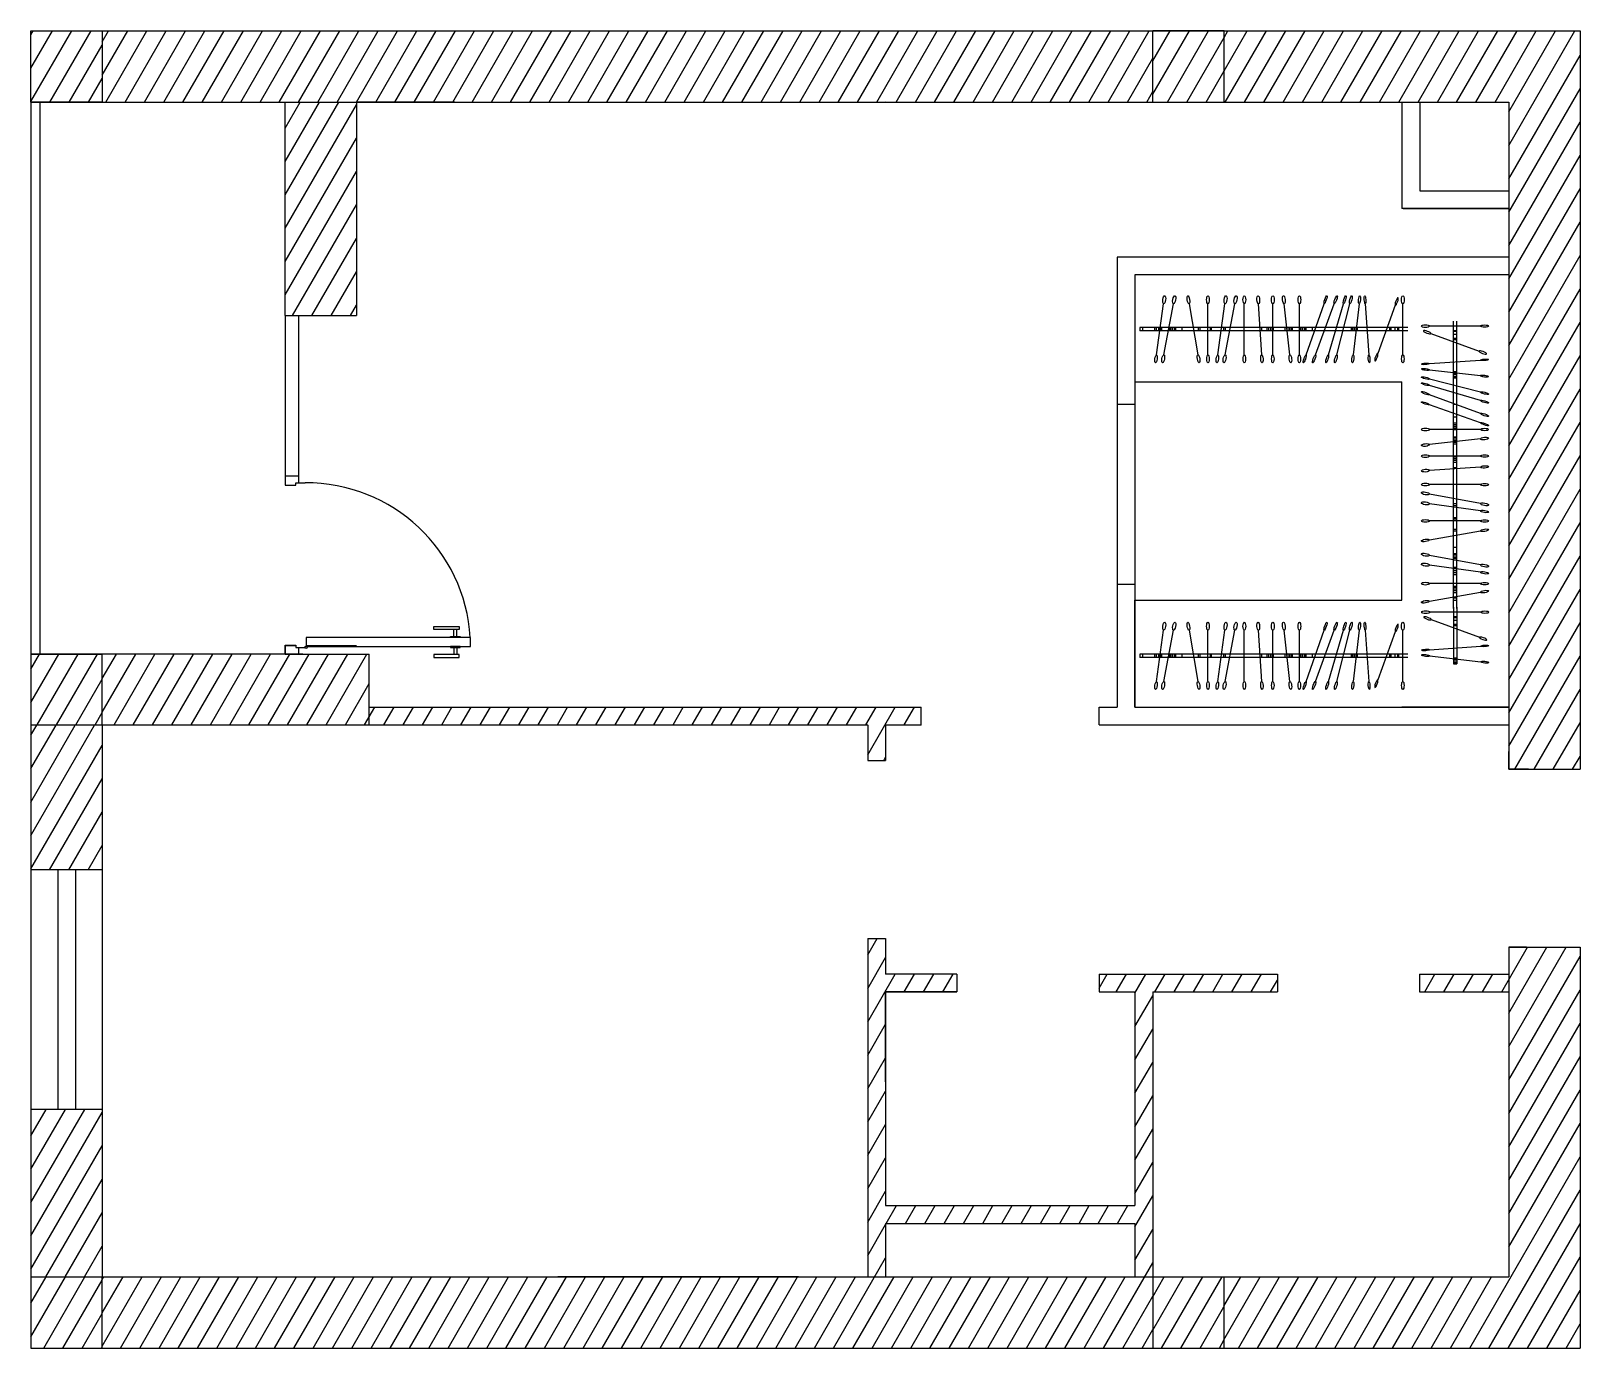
# Model space of a CAD drawing. Header units: millimetres. Extents: x -36495272392165 to 352544598049420, y -228287860276617 to 83349.
# Drawn here: x 6783 to 15483, y 4466 to 11864 of the extents above; entities that cross this region are included whole.
import ezdxf

# ---------------------------------------------------------------- set-up
doc = ezdxf.new("R2010")
doc.units = ezdxf.units.MM
doc.header["$MEASUREMENT"] = 0
doc.layers.add('freecads.com', color=7, linetype='Continuous')
pattern_1 = [(60, (-80009.52, 8329.61), (-81.18988, 46.875), [])]

msp = doc.modelspace()

# ---------------------------------------------------------------- hatches: boundary and pattern name
at = {"transparency": 33554687}
h = msp.add_hatch(dxfattribs=at)
h.set_pattern_fill('ANSI31', scale=750, angle=15)
h.set_pattern_definition(pattern_1)
h.paths.add_polyline_path([(15482.8, 11864.2), (13483.8, 11864.2), (13483.8, 11464.2), (14451.1, 11464.2), (15082.8, 11464.2), (15082.8, 7717.2), (15193.8, 7717.2), (15482.8, 7717.2)])
h.paths.add_polyline_path([(11582.8, 6466.2), (11982.8, 6466.2), (11982.8, 6566.2), (11582.8, 6566.2), (11582.8, 6766.2), (11482.8, 6766.2), (11482.8, 4866.2), (11582.8, 4866.2), (11582.8, 5166.2), (12982.8, 5166.2), (12982.8, 4866.2), (13082.8, 4866.2), (13082.8, 6466.2), (13782.8, 6466.2), (13782.8, 6566.2), (12782.8, 6566.2), (12782.8, 6466.2), (12982.8, 6466.2), (12982.8, 5266.2), (11582.8, 5266.2)])
h.paths.add_polyline_path([(15482.8, 6717.2), (15082.8, 6717.2), (15082.8, 4866.2), (13482.8, 4866.2), (13482.8, 4466.2), (15482.8, 4466.2)])
h.paths.add_polyline_path([(13082.8, 4866.2), (7182.8, 4866.2), (7182.8, 4466.2), (13082.8, 4466.2)])
h.paths.add_polyline_path([(7182.8, 5806.2), (6782.8, 5806.2), (6782.8, 4866.2), (7182.8, 4866.2)])
h.paths.add_polyline_path([(7182.8, 7964.2), (6782.8, 7964.2), (6782.8, 7152.2), (7182.8, 7152.2)])
h.paths.add_polyline_path([(8682.8, 8364.2), (8210.8, 8364.2), (7182.8, 8364.2), (7182.8, 7966.2), (8682.8, 7966.2)])
h.paths.add_polyline_path([(11781.8, 8066.2), (8682.8, 8066.2), (8682.8, 7966.2), (11482.8, 7966.2), (11482.8, 7766.2), (11582.8, 7766.2), (11582.8, 7964.2), (11582.8, 7966.2), (11781.8, 7966.2)])
h.paths.add_polyline_path([(15082.8, 6566.2), (14581.8, 6566.2), (14581.8, 6466.2), (15082.8, 6466.2)], flags=17)
h.paths.add_polyline_path([(8610.8, 11464.2), (8210.8, 11464.2), (8210.8, 10265.2), (8610.8, 10265.2)])
h = msp.add_hatch(dxfattribs=at)
h.set_pattern_fill('ANSI31', scale=750, angle=15)
h.set_pattern_definition([(60, (-92459.72, 8324.39), (-81.18988, 46.875), [])])
h.paths.add_polyline_path([(7182.8, 11464.2), (7182.8, 11864.2), (6782.8, 11864.2), (6782.8, 11464.2)])
h.paths.add_polyline_path([(6782.8, 8364.2), (6782.8, 7966.2), (7182.8, 7966.2), (7182.8, 8364.2)])
h.paths.add_polyline_path([(6782.8, 4466.2), (7182.8, 4466.2), (7182.8, 4866.2), (6782.8, 4866.2)])
h.paths.add_polyline_path([(13482.8, 4466.2), (13482.8, 4866.2), (13082.8, 4866.2), (13082.8, 4466.2)])
h = msp.add_hatch()
h.set_pattern_fill('ANSI31', color=256, scale=750, angle=15)
h.set_pattern_definition([(60, (4918.24, 8068.89), (-81.1899, 46.875), [])])
h.paths.add_polyline_path([(13083.8, 11864.2), (7182.8, 11864.2), (7182.8, 11464.2), (8210.8, 11464.2), (8610.8, 11464.2), (11482.8, 11464.2), (11582.7, 11465.6), (11582.7, 11464.2), (12838.3, 11464.2), (13083.8, 11464.2)])
h = msp.add_hatch(dxfattribs=at)
h.set_pattern_fill('ANSI31', scale=750, angle=15)
h.set_pattern_definition(pattern_1)
h.paths.add_polyline_path([(13483.8, 11464.2), (13483.8, 11864.2), (13083.8, 11864.2), (13083.8, 11464.2)])

# ---------------------------------------------------------------- linework, layer by layer
for p, q in [((6782.8, 11864.2), (15482.8, 11864.2)), ((6782.8, 11864.2), (6782.8, 11864.2)), ((15482.8, 11864.2), (15482.8, 7717.2)), ((7182.8, 11464.2), (6782.8, 11464.2)), ((6782.8, 11464.2), (8210.8, 11464.2)), ((8210.8, 11464.2), (8610.8, 11464.2)), ((8210.8, 10265.2), (8210.8, 11464.2)), ((8610.8, 11464.2), (15082.8, 11464.2)), ((8610.8, 11464.2), (8610.8, 10265.2)), ((9163.1, 11464.2), (8610.8, 11464.2)), ((8610.8, 11464.2), (8610.8, 10997.7)), ((9099.1, 11464.2), (8610.8, 11464.2)), ((9099.1, 11464.2), (11022.7, 11464.2)), ((9163.1, 11464.2), (10251, 11464.2)), ((11022.7, 11464.2), (11511.1, 11464.2)), ((11338.8, 11464.2), (11891.2, 11464.2)), ((11482.8, 11464.2), (11582.7, 11465.6)), ((11582.7, 11465.6), (11582.7, 11464.2)), ((14482.8, 11464.2), (14582.8, 11464.2)), ((14482.8, 11464.2), (14482.8, 10867.2)), ((14582.8, 11464.2), (14582.8, 10967.2)), ((15082.8, 11464.2), (15082.8, 7717.2)), ((14582.8, 10967.2), (15082.8, 10967.2)), ((15082.8, 10967.2), (15082.8, 10867.2)), ((15082.8, 10867.2), (14482.8, 10867.2)), ((14488.8, 10867.2), (15082.8, 10867.2)), ((8210.8, 10265.2), (8610.8, 10265.2)), ((7182.8, 8364.2), (6782.8, 8364.2)), ((6782.8, 8364.2), (6782.8, 8364.2)), ((8210.8, 8364.2), (7182.8, 8364.2)), ((8210.8, 8364.2), (8210.8, 8364.2)), ((8682.8, 7964.2), (8682.8, 8364.2)), ((8682.8, 8066.2), (11781.8, 8066.2)), ((11781.8, 7964.2), (11781.8, 8066.2)), ((12781.8, 8066.2), (12882.8, 8066.2)), ((12781.8, 7966.2), (12781.8, 8066.2)), ((6782.8, 7966.2), (11482.8, 7966.2)), ((7182.8, 7964.2), (6782.8, 7964.2)), ((6782.8, 7964.2), (6782.8, 4866.2)), ((7182.8, 7964.2), (7182.8, 4866.2)), ((11482.8, 7964.2), (11482.8, 7966.2)), ((11482.8, 7964.2), (11482.8, 7766.2)), ((11582.8, 7966.2), (11781.8, 7966.2)), ((11582.8, 7964.2), (11582.8, 7966.2)), ((11582.8, 7964.2), (11582.8, 7766.2)), ((12781.8, 7966.2), (13082.8, 7966.2)), ((12781.8, 7966.2), (13082.8, 7966.2)), ((12781.8, 7966.2), (13082.8, 7966.2)), ((11482.8, 7766.2), (11582.8, 7766.2)), ((15082.8, 7717.2), (15082.8, 7817.2)), ((15082.8, 7717.2), (15482.8, 7717.2)), ((11482.8, 6766.2), (11582.8, 6766.2)), ((11482.8, 6766.2), (11482.8, 4866.2)), ((11582.8, 6766.2), (11582.8, 6566.2)), ((15082.8, 6717.2), (15482.8, 6717.2)), ((15082.8, 6717.2), (15082.8, 4866.2)), ((15182, 6717.2), (15082.8, 6717.2)), ((15482.8, 6717.2), (15482.8, 4466.2)), ((11982.8, 6566.2), (11582.8, 6566.2)), ((11982.8, 6566.2), (11982.8, 6466.2)), ((12782.8, 6566.2), (13782.8, 6566.2)), ((12782.8, 6566.2), (12782.8, 6466.2)), ((13782.8, 6566.2), (13782.8, 6466.2)), ((14581.8, 6566.2), (15082.8, 6566.2)), ((14581.8, 6566.2), (14581.8, 6466.2)), ((11582.8, 6466.2), (11582.8, 5266.2)), ((11982.8, 6466.2), (11582.8, 6466.2)), ((12782.8, 6466.2), (12982.8, 6466.2)), ((12982.8, 6466.2), (12982.8, 5266.2)), ((13082.8, 6466.2), (13782.8, 6466.2)), ((13082.8, 6466.2), (13082.8, 4866.2)), ((14581.8, 6466.2), (15082.8, 6466.2)), ((11582.8, 5266.2), (12982.8, 5266.2)), ((11582.8, 5166.2), (12982.8, 5166.2)), ((11582.8, 5166.2), (11582.8, 4866.2)), ((12982.8, 5166.2), (12982.8, 4866.2)), ((6782.8, 4866.2), (15082.8, 4866.2)), ((7182.8, 4866.2), (7182.8, 4866.2)), ((6782.8, 4466.2), (15482.8, 4466.2))]:
    msp.add_line(p, q)
at = {"color": 240, "true_color": 0xed1f24}
for p, q in [((6782.8, 11464.2), (6782.8, 11864.2)), ((7182.8, 11864.2), (7182.8, 11464.2)), ((13083.8, 11464.2), (13083.8, 11864.2)), ((13483.8, 11464.2), (13483.8, 11864.2)), ((6782.8, 8364.2), (6782.8, 7966.2)), ((6782.8, 8364.2), (7182.8, 8364.2)), ((7182.8, 7964.2), (7182.8, 8364.2)), ((6782.8, 4866.2), (6782.8, 4466.2)), ((7182.8, 4466.2), (7182.8, 4866.2)), ((13082.8, 4866.2), (13082.8, 4466.2)), ((13082.8, 4866.2), (13482.8, 4866.2)), ((13482.8, 4866.2), (13482.8, 4466.2)), ((6782.8, 4466.2), (7182.8, 4466.2)), ((13082.8, 4466.2), (13482.8, 4466.2))]:
    msp.add_line(p, q, dxfattribs=at)
at = {"color": 1}
for p, q in [((6782.8, 11864.2), (7182.8, 11864.2)), ((13483.8, 11864.2), (13083.8, 11864.2))]:
    msp.add_line(p, q, dxfattribs=at)
at = {"color": 141}
for p, q in [((6782.8, 11464.2), (6782.8, 8364.2)), ((6832.8, 11464.2), (6832.8, 8364.2)), ((8210.8, 8364.2), (8682.8, 8364.2)), ((7182.8, 7152.2), (6782.8, 7152.2)), ((6782.8, 7152.2), (6782.8, 5806.2)), ((6932.8, 7152.2), (6932.8, 5806.2)), ((7032.8, 7152.2), (7032.8, 5806.2)), ((7182.8, 7152.2), (7182.8, 5806.2)), ((7182.8, 5806.2), (6782.8, 5806.2))]:
    msp.add_line(p, q, dxfattribs=at)
at = {"color": 0}
msp.add_line((12838.3, 11464.2), (14451.1, 11464.2), dxfattribs=at)
at = {"color": 7}
for p, q in [((15082.8, 10593.9), (12882.8, 10593.9)), ((12882.8, 10593.9), (12882.8, 8066.2)), ((15082.8, 10493.9), (12982.8, 10493.9)), ((12982.8, 10493.9), (12982.8, 9893.9)), ((12982.8, 10493.9), (12982.8, 8066.2)), ((12982.8, 9893.9), (14482.8, 9893.9)), ((14482.8, 8666.2), (14482.8, 9893.9)), ((12882.8, 9768.7), (12982.8, 9768.7)), ((14770.7, 9768.7), (14789.6, 9768.7)), ((12882.8, 8756.7), (12982.8, 8756.7)), ((12982.8, 8066.2), (12982.8, 8666.2)), ((12982.8, 8666.2), (14482.8, 8666.2)), ((14770.7, 8666.2), (14789.6, 8666.2)), ((12982.8, 8066.2), (15082.8, 8066.2)), ((15082.8, 8066.2), (14482.8, 8066.2)), ((12982.8, 7966.2), (15082.8, 7966.2))]:
    msp.add_line(p, q, dxfattribs=at)
at = {"color": 141, "true_color": 0xadddf7}
for p, q in [((8210.8, 10265.2), (8210.8, 9313.3)), ((8285.8, 10265.2), (8285.8, 9326.6)), ((8210.8, 8414.2), (8210.8, 8364.2)), ((8210.8, 8413.2), (8269.6, 8413.2)), ((8310, 8364.2), (8210.8, 8364.2)), ((8285.8, 8400.8), (8285.8, 8364.2)), ((8327.7, 8413.2), (8610.8, 8413.2))]:
    msp.add_line(p, q, dxfattribs=at)
at = {"color": 0}
for points in [[(13104.7, 10044.7), (13144.3, 10332.3)], [(13145.8, 10044.7), (13199.3, 10332.3)], [(13287.3, 10332.3), (13336.6, 10044.7)], [(13393.1, 10044.7), (13393.1, 10332.3)], [(13449.2, 10044.7), (13488.8, 10332.3)], [(13490.3, 10044.7), (13543.8, 10332.3)], [(13597.3, 10044.7), (13597.3, 10332.3)], [(13694.8, 10044.7), (13677, 10332.3)], [(13757.3, 10044.7), (13757.3, 10332.3)], [(13853.7, 10044.7), (13822, 10332.3)], [(13906.7, 10044.7), (13906.7, 10332.3)], [(13944.5, 10044.7), (14045.5, 10332.3)], [(13997.1, 10044.7), (14102.1, 10332.3)], [(14069.3, 10044.7), (14154.5, 10332.3)], [(14116.9, 10044.7), (14190.1, 10332.3)], [(14242.2, 10332.3), (14209.3, 10044.7)], [(14276.7, 10332.3), (14296.5, 10044.7)], [(14445.3, 10323.6), (14346.5, 10053.4)], [(14487.5, 10044.7), (14487.5, 10332.3)], [(14514.9, 10198.3), (13011.4, 10198.3)], [(13011.4, 10198.3), (13011.4, 10179.4)], [(14514.9, 10179.4), (13011.4, 10179.4)], [(13026.1, 10198.3), (13026.1, 10179.4)], [(13093.1, 10198.3), (13093.1, 10179.4)], [(13103.1, 10198.3), (13103.1, 10179.4)], [(13115.1, 10198.3), (13115.1, 10179.4)], [(13117.1, 10198.3), (13117.1, 10179.4)], [(13127.1, 10198.3), (13127.1, 10179.4)], [(13133.1, 10198.3), (13133.1, 10179.4)], [(13175, 10198.3), (13175, 10179.4)], [(13183, 10198.3), (13183, 10179.4)], [(13192.2, 10198.3), (13192.2, 10179.4)], [(13203, 10198.3), (13203, 10179.4)], [(13211, 10198.3), (13211, 10179.4)], [(13246.2, 10198.3), (13246.2, 10179.4)], [(13337.9, 10198.3), (13337.9, 10179.4)], [(13347.7, 10198.3), (13347.7, 10179.4)], [(13405, 10198.3), (13405, 10179.4)], [(13411.5, 10198.3), (13411.5, 10179.4)], [(13480.3, 10198.3), (13480.3, 10179.4)], [(13490.1, 10198.3), (13490.1, 10179.4)], [(13693.1, 10198.3), (13693.1, 10179.4)], [(13724.2, 10198.3), (13724.2, 10179.4)], [(13734, 10198.3), (13734, 10179.4)], [(13743.8, 10198.3), (13743.8, 10179.4)], [(13753.6, 10198.3), (13753.6, 10179.4)], [(13758.5, 10198.3), (13758.5, 10179.4)], [(13825.5, 10198.3), (13825.5, 10179.4)], [(13835.5, 10198.3), (13835.5, 10179.4)], [(13847.5, 10198.3), (13847.5, 10179.4)], [(13849.5, 10198.3), (13849.5, 10179.4)], [(13859.5, 10198.3), (13859.5, 10179.4)], [(13865.5, 10198.3), (13865.5, 10179.4)], [(13907.5, 10198.3), (13907.5, 10179.4)], [(13915.5, 10198.3), (13915.5, 10179.4)], [(13924.7, 10198.3), (13924.7, 10179.4)], [(13935.5, 10198.3), (13935.5, 10179.4)], [(13943.5, 10198.3), (13943.5, 10179.4)], [(13978.6, 10198.3), (13978.6, 10179.4)], [(14196.9, 10198.3), (14196.9, 10179.4)], [(14204.1, 10198.3), (14204.1, 10179.4)], [(14214.9, 10198.3), (14214.9, 10179.4)], [(14223.3, 10198.3), (14223.3, 10179.4)], [(14231.7, 10198.3), (14231.7, 10179.4)], [(14412.6, 10198.3), (14412.6, 10179.4)], [(14419.8, 10198.3), (14419.8, 10179.4)], [(14442.5, 10198.3), (14442.5, 10179.4)], [(14458.1, 10198.3), (14458.1, 10179.4)], [(14462.9, 10198.3), (14462.9, 10179.4)], [(14924.3, 10206.4), (14636.7, 10206.4)], [(14770.7, 10233.9), (14770.7, 8621)], [(14770.7, 10181.9), (14789.6, 10181.9)], [(14789.6, 10233.9), (14789.6, 8621)], [(14645.4, 10164.3), (14915.6, 10065.5)], [(14770.7, 10177.1), (14789.6, 10177.1)], [(14770.7, 10161.5), (14789.6, 10161.5)], [(14770.7, 10138.7), (14789.6, 10138.7)], [(14770.7, 10131.5), (14789.6, 10131.5)], [(14636.7, 9995.6), (14924.3, 10015.5)], [(14636.7, 9961.1), (14924.3, 9928.2)], [(14770.7, 9950.7), (14789.6, 9950.7)], [(14770.7, 9942.3), (14789.6, 9942.3)], [(14770.7, 9933.9), (14789.6, 9933.9)], [(14770.7, 9923.1), (14789.6, 9923.1)], [(14924.3, 9835.8), (14636.7, 9909.1)], [(14924.3, 9788.3), (14636.7, 9873.5)], [(14770.7, 9915.9), (14789.6, 9915.9)], [(14924.3, 9716.1), (14636.7, 9821)], [(14924.3, 9663.5), (14636.7, 9764.5)], [(14770.7, 9697.6), (14789.6, 9697.6)], [(14770.7, 9662.4), (14789.6, 9662.4)], [(14924.3, 9625.7), (14636.7, 9625.7)], [(14924.3, 9572.7), (14636.7, 9541)], [(14770.7, 9654.4), (14789.6, 9654.4)], [(14770.7, 9643.6), (14789.6, 9643.6)], [(14770.7, 9634.4), (14789.6, 9634.4)], [(14770.7, 9626.4), (14789.6, 9626.4)], [(14770.7, 9584.5), (14789.6, 9584.5)], [(14770.7, 9578.5), (14789.6, 9578.5)], [(14770.7, 9568.5), (14789.6, 9568.5)], [(14770.7, 9566.5), (14789.6, 9566.5)], [(14770.7, 9554.5), (14789.6, 9554.5)], [(14770.7, 9544.5), (14789.6, 9544.5)], [(14924.3, 9476.3), (14636.7, 9476.3)], [(14924.3, 9413.8), (14636.7, 9396)], [(14770.7, 9477.5), (14789.6, 9477.5)], [(14770.7, 9472.6), (14789.6, 9472.6)], [(14770.7, 9462.7), (14789.6, 9462.7)], [(14770.7, 9452.9), (14789.6, 9452.9)], [(14770.7, 9443.1), (14789.6, 9443.1)], [(14770.7, 9412), (14789.6, 9412)], [(14924.3, 9316.3), (14636.7, 9316.3)], [(14924.3, 9209.3), (14636.7, 9262.8)], [(14924.3, 9168.2), (14636.7, 9207.8)], [(14770.7, 9209.1), (14789.6, 9209.1)], [(14770.7, 9199.2), (14789.6, 9199.2)], [(14924.3, 9112), (14636.7, 9112)], [(14636.7, 9006.2), (14924.3, 9055.6)], [(14770.7, 9130.5), (14789.6, 9130.5)], [(14770.7, 9124), (14789.6, 9124)], [(14770.7, 9066.7), (14789.6, 9066.7)], [(14770.7, 9056.9), (14789.6, 9056.9)], [(14770.7, 8965.2), (14789.6, 8965.2)], [(14924.3, 8864.8), (14636.7, 8918.3)], [(14770.7, 8930), (14789.6, 8930)], [(14770.7, 8922), (14789.6, 8922)], [(14770.7, 8911.2), (14789.6, 8911.2)], [(14770.7, 8902), (14789.6, 8902)], [(14770.7, 8894), (14789.6, 8894)], [(14924.3, 8823.7), (14636.7, 8863.3)], [(14770.7, 8852), (14789.6, 8852)], [(14770.7, 8846), (14789.6, 8846)], [(14770.7, 8836), (14789.6, 8836)], [(14770.7, 8834), (14789.6, 8834)], [(14770.7, 8822), (14789.6, 8822)], [(14770.7, 8812), (14789.6, 8812)], [(14924.3, 8759.9), (14636.7, 8759.9)], [(14636.7, 8661.7), (14924.3, 8711.1)], [(14770.7, 8745), (14789.6, 8745)], [(14770.7, 8740.1), (14789.6, 8740.1)], [(14770.7, 8730.3), (14789.6, 8730.3)], [(14770.7, 8720.5), (14789.6, 8720.5)], [(14770.7, 8710.7), (14789.6, 8710.7)], [(14770.7, 8679.6), (14789.6, 8679.6)], [(14772.3, 8627), (14772.3, 8309)], [(14791.2, 8627), (14791.2, 8309)], [(14926, 8599.6), (14638.3, 8599.6)], [(14647, 8557.5), (14917.3, 8458.7)], [(14772.3, 8575.1), (14791.2, 8575.1)], [(14772.3, 8570.3), (14791.2, 8570.3)], [(14772.3, 8554.7), (14791.2, 8554.7)], [(14772.3, 8531.9), (14791.2, 8531.9)], [(13104.7, 8210.4), (13144.3, 8498.1)], [(13145.8, 8210.4), (13199.3, 8498.1)], [(13287.3, 8498.1), (13336.6, 8210.4)], [(13393.1, 8210.4), (13393.1, 8498.1)], [(13449.2, 8210.4), (13488.8, 8498.1)], [(13490.3, 8210.4), (13543.8, 8498.1)], [(13597.3, 8210.4), (13597.3, 8498.1)], [(13694.8, 8210.4), (13677, 8498.1)], [(13757.3, 8210.4), (13757.3, 8498.1)], [(13853.7, 8210.4), (13822, 8498.1)], [(13906.7, 8210.4), (13906.7, 8498.1)], [(13944.5, 8210.4), (14045.5, 8498.1)], [(13997.1, 8210.4), (14102.1, 8498.1)], [(14069.3, 8210.4), (14154.5, 8498.1)], [(14116.9, 8210.4), (14190.1, 8498.1)], [(14242.2, 8498.1), (14209.3, 8210.4)], [(14276.7, 8498.1), (14296.5, 8210.4)], [(14445.3, 8489.4), (14346.5, 8219.2)], [(14487.5, 8210.4), (14487.5, 8498.1)], [(14772.3, 8524.7), (14791.2, 8524.7)], [(14514.9, 8364.1), (13011.4, 8364.1)], [(13011.4, 8364.1), (13011.4, 8345.2)], [(13026.1, 8364.1), (13026.1, 8345.2)], [(13093.1, 8364.1), (13093.1, 8345.2)], [(13103.1, 8364.1), (13103.1, 8345.2)], [(13115.1, 8364.1), (13115.1, 8345.2)], [(13117.1, 8364.1), (13117.1, 8345.2)], [(13127.1, 8364.1), (13127.1, 8345.2)], [(13133.1, 8364.1), (13133.1, 8345.2)], [(13175, 8364.1), (13175, 8345.2)], [(13183, 8364.1), (13183, 8345.2)], [(13192.2, 8364.1), (13192.2, 8345.2)], [(13203, 8364.1), (13203, 8345.2)], [(13211, 8364.1), (13211, 8345.2)], [(13246.2, 8364.1), (13246.2, 8345.2)], [(13337.9, 8364.1), (13337.9, 8345.2)], [(13347.7, 8364.1), (13347.7, 8345.2)], [(13405, 8364.1), (13405, 8345.2)], [(13411.5, 8364.1), (13411.5, 8345.2)], [(13480.3, 8364.1), (13480.3, 8345.2)], [(13490.1, 8364.1), (13490.1, 8345.2)], [(13693.1, 8364.1), (13693.1, 8345.2)], [(13724.2, 8364.1), (13724.2, 8345.2)], [(13734, 8364.1), (13734, 8345.2)], [(13743.8, 8364.1), (13743.8, 8345.2)], [(13753.6, 8364.1), (13753.6, 8345.2)], [(13758.5, 8364.1), (13758.5, 8345.2)], [(13825.5, 8364.1), (13825.5, 8345.2)], [(13835.5, 8364.1), (13835.5, 8345.2)], [(13847.5, 8364.1), (13847.5, 8345.2)], [(13849.5, 8364.1), (13849.5, 8345.2)], [(13859.5, 8364.1), (13859.5, 8345.2)], [(13865.5, 8364.1), (13865.5, 8345.2)], [(13907.5, 8364.1), (13907.5, 8345.2)], [(13915.5, 8364.1), (13915.5, 8345.2)], [(13924.7, 8364.1), (13924.7, 8345.2)], [(13935.5, 8364.1), (13935.5, 8345.2)], [(13943.5, 8364.1), (13943.5, 8345.2)], [(13978.6, 8364.1), (13978.6, 8345.2)], [(14196.9, 8364.1), (14196.9, 8345.2)], [(14204.1, 8364.1), (14204.1, 8345.2)], [(14214.9, 8364.1), (14214.9, 8345.2)], [(14223.3, 8364.1), (14223.3, 8345.2)], [(14231.7, 8364.1), (14231.7, 8345.2)], [(14412.6, 8364.1), (14412.6, 8345.2)], [(14419.8, 8364.1), (14419.8, 8345.2)], [(14442.5, 8364.1), (14442.5, 8345.2)], [(14458.1, 8364.1), (14458.1, 8345.2)], [(14462.9, 8364.1), (14462.9, 8345.2)], [(14638.3, 8388.8), (14926, 8408.6)], [(14638.3, 8354.3), (14926, 8321.4)], [(14514.9, 8345.2), (13011.4, 8345.2)], [(14772.3, 8343.8), (14791.2, 8343.8)], [(14772.3, 8335.4), (14791.2, 8335.4)], [(14772.3, 8327), (14791.2, 8327)], [(14772.3, 8316.2), (14791.2, 8316.2)], [(14772.3, 8309), (14791.2, 8309)]]:
    msp.add_lwpolyline(points, dxfattribs=at)
msp.add_arc((8613.6, 10997.7), 2.87, 180, 270)
for centre, major_axis, ratio in [((13147.4, 10354.7), (-3.1, -22.4), 0.344848), ((13203.5, 10354.7), (-4.2, -22.4), 0.342238), ((13283.4, 10354.7), (3.8, -22.4), 0.291091), ((13393.1, 10354.7), (0, -22.4), 0.343682), ((13491.9, 10354.7), (-3.1, -22.4), 0.344848), ((13548, 10354.7), (-4.2, -22.4), 0.342238), ((13597.3, 10354.7), (0, -22.4), 0.343682), ((13675.6, 10354.7), (1.4, -22.4), 0.343024), ((13757.3, 10354.7), (0, -22.4), 0.343682), ((13819.6, 10354.7), (2.5, -22.4), 0.338372), ((13906.7, 10354.7), (0, -22.4), 0.343682), ((14053.4, 10354.7), (-7.9, -22.4), 0.183941), ((14110.3, 10354.7), (-8.2, -22.4), 0.218262), ((14161.2, 10354.7), (-6.6, -22.4), 0.201005), ((14195.8, 10354.7), (-5.7, -22.4), 0.225151), ((14244.4, 10354.7), (-2.6, -22.4), 0.230839), ((14275.3, 10354.7), (1.5, -22.4), 0.193898), ((14487.5, 10354.7), (0, -22.4), 0.343682), ((14614.3, 10206.4), (22.4, 0), 0.343682), ((14946.7, 10206.4), (22.4, 0), 0.30303), ((13101.6, 10022.3), (-3.1, -22.4), 0.274598), ((13141.7, 10022.3), (-4.2, -22.4), 0.321065), ((13340.5, 10022.3), (3.8, -22.4), 0.291091), ((13393.1, 10022.3), (0, -22.4), 0.30303), ((13446.1, 10022.3), (-3.1, -22.4), 0.274598), ((13486.2, 10022.3), (-4.2, -22.4), 0.321065), ((13597.3, 10022.3), (0, -22.4), 0.30303), ((13696.2, 10022.3), (1.4, -22.4), 0.30245), ((13757.3, 10022.3), (0, -22.4), 0.30303), ((13856.2, 10022.3), (2.5, -22.4), 0.301208), ((13906.7, 10022.3), (0, -22.4), 0.30303), ((13936.7, 10022.3), (-7.9, -22.4), 0.183941), ((13988.9, 10022.3), (-8.2, -22.4), 0.218262), ((14062.7, 10022.3), (-6.6, -22.4), 0.201005), ((14111.1, 10022.3), (-5.7, -22.4), 0.225151), ((14206.7, 10022.3), (-2.6, -22.4), 0.230839), ((14298, 10022.3), (1.5, -22.4), 0.193898), ((14487.5, 10022.3), (0, -22.4), 0.30303), ((14946.7, 10017), (22.4, 1.5), 0.193898), ((14614.3, 9914.8), (22.4, -5.7), 0.225151), ((14614.3, 9963.4), (22.4, -2.6), 0.230839), ((14614.3, 9994.2), (22.4, 1.5), 0.193898), ((14946.7, 9925.7), (22.4, -2.6), 0.230839), ((14614.3, 9829.2), (22.4, -8.2), 0.218262), ((14614.3, 9880.1), (22.4, -6.6), 0.201005), ((14946.7, 9830.1), (22.4, -5.7), 0.225151), ((14614.3, 9772.4), (22.4, -7.9), 0.183941), ((14946.7, 9781.7), (22.4, -6.6), 0.201005), ((14946.7, 9707.9), (22.4, -8.2), 0.218262), ((14946.7, 9655.6), (22.4, -7.9), 0.183941), ((14614.3, 9625.7), (22.4, 0), 0.343682), ((14946.7, 9575.1), (22.4, 2.5), 0.301208), ((14946.7, 9625.7), (22.4, 0), 0.30303), ((14614.3, 9538.5), (22.4, 2.5), 0.338372), ((14614.3, 9476.3), (22.4, 0), 0.343682), ((14946.7, 9476.3), (22.4, 0), 0.30303), ((14614.3, 9394.6), (22.4, 1.4), 0.343024), ((14946.7, 9415.2), (22.4, 1.4), 0.30245), ((14614.3, 9316.3), (22.4, 0), 0.343682), ((14946.7, 9316.3), (22.4, 0), 0.30303), ((14614.3, 9266.9), (22.4, -4.2), 0.342238), ((14614.3, 9210.9), (22.4, -3.1), 0.344848), ((14946.7, 9205.1), (22.4, -4.2), 0.321065), ((14946.7, 9165.1), (22.4, -3.1), 0.274598), ((14614.3, 9112), (22.4, 0), 0.343682), ((14946.7, 9059.4), (22.4, 3.8), 0.291091), ((14946.7, 9112), (22.4, 0), 0.30303), ((14614.3, 9002.4), (22.4, 3.8), 0.291091), ((14614.3, 8922.4), (22.4, -4.2), 0.342238), ((14614.3, 8866.4), (22.4, -3.1), 0.344848), ((14946.7, 8860.6), (22.4, -4.2), 0.321065), ((14946.7, 8820.6), (22.4, -3.1), 0.274598), ((14614.3, 8759.9), (22.4, 0), 0.343682), ((14946.7, 8714.9), (22.4, 3.8), 0.291091), ((14946.7, 8759.9), (22.4, 0), 0.30303), ((14614.3, 8657.9), (22.4, 3.8), 0.291091), ((13147.4, 8520.5), (-3.1, -22.4), 0.344848), ((13203.5, 8520.5), (-4.2, -22.4), 0.342238), ((13283.4, 8520.5), (3.8, -22.4), 0.291091), ((13393.1, 8520.5), (0, -22.4), 0.343682), ((13491.9, 8520.5), (-3.1, -22.4), 0.344848), ((13548, 8520.5), (-4.2, -22.4), 0.342238), ((13597.3, 8520.5), (0, -22.4), 0.343682), ((13675.6, 8520.5), (1.4, -22.4), 0.343024), ((13757.3, 8520.5), (0, -22.4), 0.343682), ((13819.6, 8520.5), (2.5, -22.4), 0.338372), ((13906.7, 8520.5), (0, -22.4), 0.343682), ((14053.4, 8520.5), (-7.9, -22.4), 0.183941), ((14110.3, 8520.5), (-8.2, -22.4), 0.218262), ((14161.2, 8520.5), (-6.6, -22.4), 0.201005), ((14195.8, 8520.5), (-5.7, -22.4), 0.225151), ((14244.4, 8520.5), (-2.6, -22.4), 0.230839), ((14275.3, 8520.5), (1.5, -22.4), 0.193898), ((14487.5, 8520.5), (0, -22.4), 0.343682), ((14615.9, 8599.6), (22.4, 0), 0.343682), ((14948.4, 8599.6), (22.4, 0), 0.30303), ((14615.9, 8356.6), (22.4, -2.6), 0.230839), ((14615.9, 8387.4), (22.4, 1.5), 0.193898), ((14948.4, 8410.2), (22.4, 1.5), 0.193898), ((14948.4, 8318.8), (22.4, -2.6), 0.230839), ((13101.6, 8188), (-3.1, -22.4), 0.274598), ((13141.7, 8188), (-4.2, -22.4), 0.321065), ((13340.5, 8188), (3.8, -22.4), 0.291091), ((13393.1, 8188), (0, -22.4), 0.30303), ((13446.1, 8188), (-3.1, -22.4), 0.274598), ((13486.2, 8188), (-4.2, -22.4), 0.321065), ((13597.3, 8188), (0, -22.4), 0.30303), ((13696.2, 8188), (1.4, -22.4), 0.30245), ((13757.3, 8188), (0, -22.4), 0.30303), ((13856.2, 8188), (2.5, -22.4), 0.301208), ((13906.7, 8188), (0, -22.4), 0.30303), ((13936.7, 8188), (-7.9, -22.4), 0.183941), ((13988.9, 8188), (-8.2, -22.4), 0.218262), ((14062.7, 8188), (-6.6, -22.4), 0.201005), ((14111.1, 8188), (-5.7, -22.4), 0.225151), ((14206.7, 8188), (-2.6, -22.4), 0.230839), ((14298, 8188), (1.5, -22.4), 0.193898), ((14487.5, 8188), (0, -22.4), 0.30303)]:
    msp.add_ellipse(centre, major_axis=major_axis, ratio=ratio, dxfattribs=at)
at = {"color": 0, "extrusion": (0, 0, -1)}
for centre, major_axis in [((14453, 10344.6), (-7.7, -21)), ((14624.4, 10171.9), (21, -7.7)), ((14338.8, 10032.3), (-7.7, -21)), ((14936.7, 10057.8), (21, -7.7)), ((14453, 8510.4), (-7.7, -21)), ((14626, 8565.1), (21, -7.7)), ((14938.3, 8451), (21, -7.7)), ((14338.8, 8198.1), (-7.7, -21))]:
    msp.add_ellipse(centre, major_axis=major_axis, ratio=0.241715, dxfattribs=at)
at = {"layer": 'freecads.com', "color": 141, "true_color": 0xadddf7}
for p, q in [((8285.8, 9364.2), (8210.8, 9364.2)), ((8210.8, 9364.2), (8210.8, 9313.3)), ((8210.8, 9313.3), (8269.6, 9313.3)), ((8269.6, 9313.3), (8269.6, 9326.6)), ((8269.6, 9326.6), (8321.8, 9326.6)), ((9251.7, 8456.7), (8327.7, 8456.7)), ((8327.7, 8456.7), (8327.7, 8406.8)), ((8329.9, 8440.1), (8327.7, 8440.1)), ((8327.7, 8440.1), (8327.7, 8406.8)), ((8329.9, 8406.8), (8329.9, 8440.1)), ((9046, 8502.3), (9046, 8518.9)), ((9046, 8518.9), (9187.5, 8518.9)), ((9187.5, 8502.3), (9046, 8502.3)), ((9138.1, 8456.7), (9138.1, 8462.3)), ((9138.1, 8462.3), (9193.6, 8462.3)), ((9193.6, 8456.7), (9138.1, 8456.7)), ((9157.5, 8462.3), (9157.5, 8502.3)), ((9174.2, 8462.3), (9174.2, 8502.3)), ((9187.5, 8518.9), (9187.5, 8502.3)), ((9193.6, 8462.3), (9193.6, 8456.7)), ((9251.7, 8406.8), (9251.7, 8456.7)), ((8210.8, 8364.2), (8210.8, 8414.2)), ((8210.8, 8414.2), (8269.6, 8414.2)), ((8269.6, 8414.2), (8269.6, 8400.8)), ((8269.6, 8400.8), (8321.8, 8400.8)), ((8288.5, 8400.8), (8321.8, 8400.8)), ((8321.8, 8398.6), (8288.5, 8398.6)), ((8321.8, 8400.8), (8321.8, 8397.4)), ((8321.8, 8400.8), (8321.8, 8398.6)), ((8327.7, 8406.8), (9251.7, 8406.8)), ((8327.7, 8406.8), (8329.9, 8406.8)), ((9187.5, 8361.3), (9046, 8361.3)), ((9046, 8361.3), (9046, 8344.6)), ((9193.6, 8406.8), (9138.1, 8406.8)), ((9138.1, 8406.8), (9138.1, 8401.2)), ((9138.1, 8401.2), (9193.6, 8401.2)), ((9157.5, 8401.2), (9157.5, 8361.3)), ((9174.2, 8401.2), (9174.2, 8361.3)), ((9187.5, 8344.6), (9187.5, 8361.3)), ((9193.6, 8401.2), (9193.6, 8406.8)), ((9046, 8344.6), (9187.5, 8344.6))]:
    msp.add_line(p, q, dxfattribs=at)
at = {"layer": 'freecads.com'}
for p, q in [((15193.8, 7717.2), (15082.8, 7717.2)), ((11582.8, 5962.2), (11582.8, 6466.2)), ((11582.8, 6466.2), (11983.1, 6466.2)), ((12982.8, 6156.3), (12982.8, 5864.6))]:
    msp.add_line(p, q, dxfattribs=at)
at = {"layer": 'freecads.com', "extrusion": (0, 0, -1)}
msp.add_line((11094.1, 4866.2), (9742.1, 4866.2), dxfattribs=at)
at = {"layer": 'freecads.com', "color": 141, "true_color": 0xadddf7}
msp.add_circle((8326.6, 8402), 6.66, dxfattribs=at)
msp.add_arc((8326.6, 8402), 924.7, 3.39659, 90.29944, dxfattribs=at)

doc.saveas('drawing.dxf')
